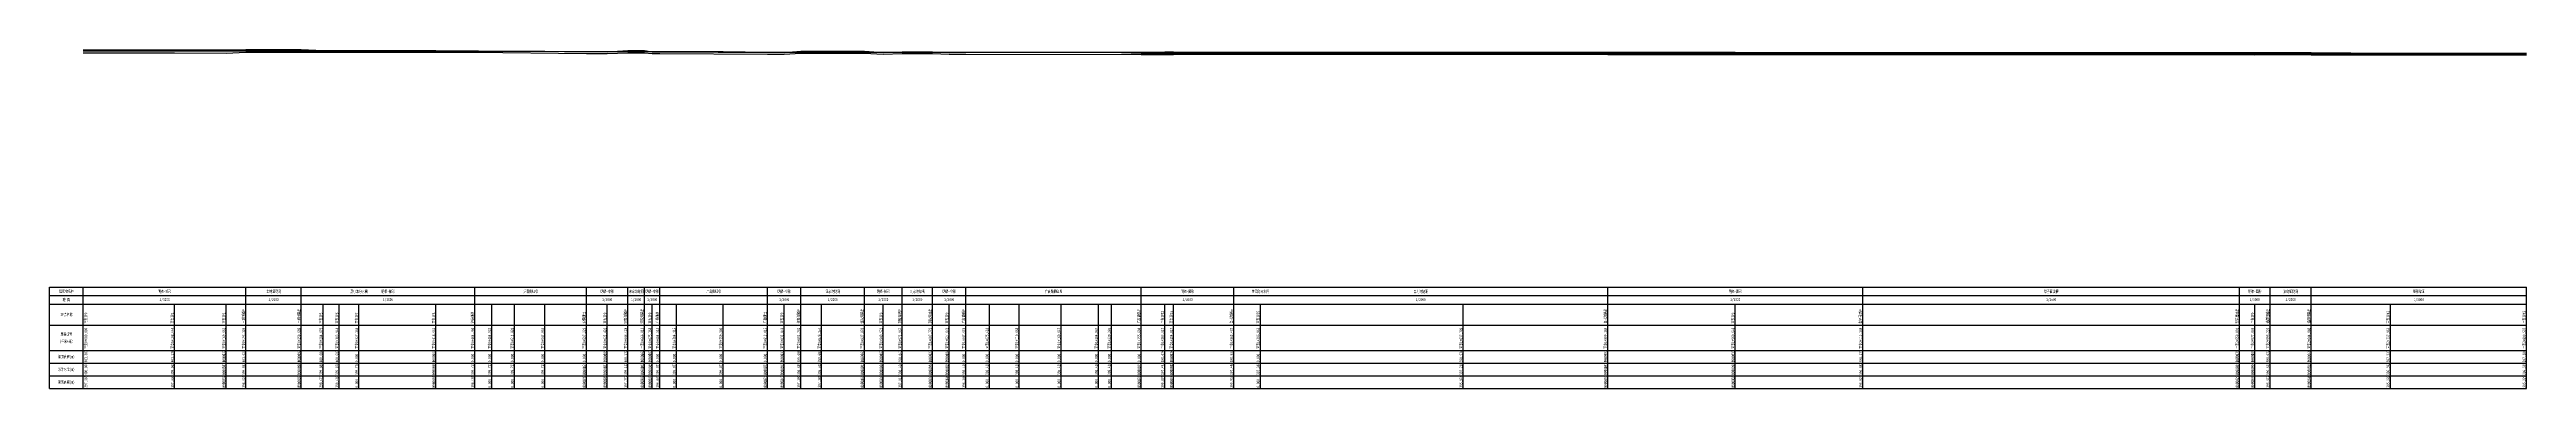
# Model space of a CAD drawing. Header units: metres. Extents: x -40 to 2900, y 0 to 402.
import ezdxf
from ezdxf.enums import TextEntityAlignment as Align

# ---------------------------------------------------------------- set-up
doc = ezdxf.new("R2010")
doc.units = ezdxf.units.M
for name, color, linetype in [('文字标注', 7, 'Continuous'), ('渠底高程线', 3, 'Continuous'), ('渠顶高程线', 1, 'Continuous'), ('表格线框', 7, 'Continuous'), ('设计水位线', 5, 'Continuous')]:
    doc.layers.add(name, color=color, linetype=linetype)
doc.styles.get("Standard").update_dxf_attribs({"font": '', "width": 0.7})
doc.styles.get('Standard').set_extended_font_data('仿宋')

msp = doc.modelspace()

# ---------------------------------------------------------------- linework, layer by layer
at = {"layer": '渠底高程线'}
msp.add_lwpolyline([(0, 397.6), (108.4, 397.6), (169.6, 397.5), (193.1, 398.5), (258.7, 398.5), (284.7, 398.5), (303.9, 398.5), (418.6, 398.5), (464.8, 398.5), (597.2, 396.8), (621.8, 396.8), (646.4, 397.8), (666, 397.8), (675.2, 396.8), (684.3, 396.8), (812, 396.3), (831.9, 396.3), (851.7, 397.2), (876.2, 397.2), (927.1, 397.2), (949.5, 396.2), (972, 397), (1007.8, 397), (1027.7, 396.1), (1047.6, 396.1), (1255.7, 395.9), (1283.5, 395.9), (1294, 395.9), (1365.4, 396), (1637.8, 396), (1809.2, 395.9), (1960.6, 395.7), (2112.1, 395.9), (2558.9, 395.6), (2577.1, 395.3), (2595.2, 395.6), (2644.1, 395.5), (2738, 395.3), (2899.5, 395.2)], dxfattribs=at)
at = {"layer": '渠顶高程线'}
msp.add_lwpolyline([(0, 401.3), (108.4, 401.3), (169.6, 401.3), (193.1, 401.5), (258.7, 401.5), (284.7, 400.6), (303.9, 400.6), (418.6, 400.5), (621.8, 398.8), (646.4, 400.3), (666, 400.3), (675.2, 398.8), (831.9, 398.2), (851.7, 399.7), (876.2, 399.7), (927.1, 399.7), (949.5, 398.2), (972, 398.8), (1007.8, 398.8), (1027.7, 398.1), (1283.5, 398.7), (1294, 398.7), (1365.4, 398.6), (1637.8, 398.6), (1809.2, 398.5), (1960.6, 398.5), (2112.1, 398.2), (2558.9, 397.9), (2577.1, 398.1), (2595.2, 398.1), (2644.1, 398), (2738, 397.2), (2899.5, 397.2)], dxfattribs=at)
at = {"layer": '表格线框'}
for p, q in [((-40, 120), (0, 120)), ((-40, 0), (-40, 120)), ((0, 0), (0, 120)), ((0, 120), (2899.5, 120)), ((193.1, 0), (193.1, 120)), ((258.7, 0), (258.7, 120)), ((464.8, 0), (464.8, 120)), ((597.2, 0), (597.2, 120)), ((646.4, 0), (646.4, 120)), ((666, 0), (666, 120)), ((684.3, 0), (684.3, 120)), ((812, 0), (812, 120)), ((851.7, 0), (851.7, 120)), ((927.1, 0), (927.1, 120)), ((972, 0), (972, 120)), ((1007.8, 0), (1007.8, 120)), ((1047.6, 0), (1047.6, 120)), ((1255.7, 0), (1255.7, 120)), ((1365.4, 0), (1365.4, 120)), ((1809.2, 0), (1809.2, 120)), ((2112.1, 0), (2112.1, 120)), ((2558.9, 0), (2558.9, 120)), ((2595.2, 0), (2595.2, 120)), ((2644.1, 0), (2644.1, 120)), ((2899.5, 0), (2899.5, 120)), ((-40, 110), (0, 110)), ((-40, 100), (0, 100)), ((0, 110), (2899.5, 110)), ((0, 100), (2899.5, 100)), ((108.4, 0), (108.4, 100)), ((169.6, 0), (169.6, 100)), ((169.6, 0), (169.6, 100)), ((258.7, 0), (258.7, 100)), ((284.7, 0), (284.7, 100)), ((303.9, 0), (303.9, 100)), ((327.2, 0), (327.2, 100)), ((418.6, 0), (418.6, 100)), ((418.6, 0), (418.6, 100)), ((484.9, 0), (484.9, 100)), ((511.8, 0), (511.8, 100)), ((547.9, 0), (547.9, 100)), ((597.2, 0), (597.2, 100)), ((621.8, 0), (621.8, 100)), ((621.8, 0), (621.8, 100)), ((666, 0), (666, 100)), ((675.2, 0), (675.2, 100)), ((675.2, 0), (675.2, 100)), ((704.1, 0), (704.1, 100)), ((759.3, 0), (759.3, 100)), ((812, 0), (812, 100)), ((831.9, 0), (831.9, 100)), ((831.9, 0), (831.9, 100)), ((876.2, 0), (876.2, 100)), ((927.1, 0), (927.1, 100)), ((949.5, 0), (949.5, 100)), ((949.5, 0), (949.5, 100)), ((1007.8, 0), (1007.8, 100)), ((1027.7, 0), (1027.7, 100)), ((1027.7, 0), (1027.7, 100)), ((1075.4, 0), (1075.4, 100)), ((1110.7, 0), (1110.7, 100)), ((1160.6, 0), (1160.6, 100)), ((1205, 0), (1205, 100)), ((1220.3, 0), (1220.3, 100)), ((1255.7, 0), (1255.7, 100)), ((1283.5, 0), (1283.5, 100)), ((1294, 0), (1294, 100)), ((1294, 0), (1294, 100)), ((1397, 0), (1397, 100)), ((1637.8, 0), (1637.8, 100)), ((1809.2, 0), (1809.2, 100)), ((1960.6, 0), (1960.6, 100)), ((1960.6, 0), (1960.6, 100)), ((2558.9, 0), (2558.9, 100)), ((2577.1, 0), (2577.1, 100)), ((2577.1, 0), (2577.1, 100)), ((2644.1, 0), (2644.1, 100)), ((2738, 0), (2738, 100)), ((-40, 75), (0, 75)), ((0, 75), (2899.5, 75)), ((-40, 45), (0, 45)), ((-40, 30), (0, 30)), ((0, 45), (2899.5, 45)), ((0, 30), (2899.5, 30)), ((-40, 15), (0, 15)), ((-40, 0), (0, 0)), ((0, 15), (2899.5, 15)), ((0, 0), (2899.5, 0))]:
    msp.add_line(p, q, dxfattribs=at)
at = {"layer": '设计水位线'}
msp.add_lwpolyline([(0, 400), (108.4, 400), (169.6, 399.9), (193.1, 399.9), (258.7, 399.9), (284.7, 399.9), (303.9, 399.9), (327.2, 399.8), (418.6, 399.7), (464.8, 399.7), (484.9, 399.7), (511.8, 399.7), (547.9, 399.7), (597.2, 399.2), (621.8, 399.1), (646.4, 399.1), (666, 399.1), (675.2, 399.1), (684.3, 399.1), (704.1, 399.1), (759.3, 399.1), (812, 398.6), (831.9, 398.6), (851.7, 398.5), (876.2, 398.5), (927.1, 398.5), (949.5, 398.5), (972, 398.5), (1007.8, 398.4), (1027.7, 398.4), (1047.6, 398.4), (1075.4, 398.4), (1110.7, 398.4), (1160.6, 398.4), (1205, 398.4), (1220.3, 398.4), (1255.7, 397.5), (1283.5, 397.5), (1294, 397.5), (1365.4, 397.4), (1397, 397.3), (1637.8, 397.2), (1809.2, 397.1), (1960.6, 397.1), (2112.1, 397), (2558.9, 396.7), (2577.1, 396.7), (2595.2, 396.7), (2644.1, 396.6), (2738, 396.6), (2899.5, 396.5)], dxfattribs=at)

# ---------------------------------------------------------------- texts
at = {"layer": '文字标注', "width": 0.7}
for s, p in [('建筑物名称', (-20, 115)), ('IP点名称', (-20, 87.5)), ('坡 降', (-20, 105)), ('里程桩号', (-20, 64.4)), ('渠顶高程(m)', (-20, 37.5)), ('（千米+米）', (-20, 55.6)), ('渠底高程(m)', (-20, 7.5)), ('设计水位(m)', (-20, 22.5))]:
    msp.add_text(s, height=3.5, dxfattribs=at).set_placement(p, align=Align.MIDDLE_CENTER)
for s, p in [('南支IP0', (4.8, 77)), ('南支IP1', (107.4, 77)), ('南支IP2', (168.6, 77)), ('土地垭隧进', (192.1, 77)), ('土地垭隧出', (257.7, 77)), ('南支IP5', (283.7, 77)), ('南支IP6', (302.9, 77)), ('南支IP7', (326.2, 77)), ('南支IP8', (417.6, 77)), ('沪蓉倒进', (463.8, 77)), ('沪蓉倒出', (596.2, 77)), ('南支IP0', (620.8, 77)), ('宋家沟隧进', (645.4, 77)), ('宋家沟隧出', (665, 77)), ('南支IP0', (674.2, 77)), ('广岳倒进', (683.3, 77)), ('广岳倒出', (811, 77)), ('南支IP0', (830.9, 77)), ('伍家沟隧进', (850.7, 77)), ('伍家沟隧出', (926.1, 77)), ('南支IP0', (948.5, 77)), ('刘家沟渡进', (971, 77)), ('刘家沟渡出', (1006.8, 77)), ('南支IP0', (1026.7, 77)), ('广高路倒进', (1046.6, 77)), ('广高路倒出', (1254.7, 77)), ('南支IP32', (1282.5, 77)), ('南支IP33', (1293, 77)), ('台儿沟隧进', (1364.4, 77)), ('南支IP35', (1396, 77)), ('台儿沟隧出', (1808.2, 77)), ('南支IP0', (1959.6, 77)), ('梨子园渡进', (2111.1, 77)), ('梨子园渡出', (2557.9, 77)), ('南支IP0', (2576.1, 77)), ('油房垭隧进', (2594.2, 77)), ('油房垭隧出', (2643.1, 77)), ('南支IP42', (2737, 77)), ('南支IP43', (2898.5, 77)), ('南支0+000.000', (4.8, 47)), ('南支0+108.444', (107.4, 47)), ('南支0+169.561', (168.6, 47)), ('南支0+169.561', (168.6, 47)), ('南支0+193.129', (192.1, 47)), ('南支0+258.669', (257.7, 47)), ('南支0+258.669', (257.7, 47)), ('南支0+284.679', (283.7, 47)), ('南支0+303.944', (302.9, 47)), ('南支0+327.164', (326.2, 47)), ('南支0+418.551', (417.6, 47)), ('南支0+418.551', (417.6, 47)), ('南支0+464.796', (463.8, 47)), ('南支0+484.925', (483.9, 47)), ('南支0+511.828', (510.8, 47)), ('南支0+547.935', (546.9, 47)), ('南支0+597.223', (596.2, 47)), ('南支0+597.223', (596.2, 47)), ('南支0+621.826', (620.8, 47)), ('南支0+621.826', (620.8, 47)), ('南支0+646.428', (645.4, 47)), ('南支0+666.013', (665, 47)), ('南支0+666.013', (665, 47)), ('南支0+675.164', (674.2, 47)), ('南支0+675.164', (674.2, 47)), ('南支0+684.315', (683.3, 47)), ('南支0+704.115', (703.1, 47)), ('南支0+759.306', (758.3, 47)), ('南支0+812.015', (811, 47)), ('南支0+812.015', (811, 47)), ('南支0+831.874', (830.9, 47)), ('南支0+831.874', (830.9, 47)), ('南支0+851.732', (850.7, 47)), ('南支0+876.157', (875.2, 47)), ('南支0+927.078', (926.1, 47)), ('南支0+927.078', (926.1, 47)), ('南支0+949.523', (948.5, 47)), ('南支0+949.523', (948.5, 47)), ('南支0+971.967', (971, 47)), ('南支1+007.772', (1006.8, 47)), ('南支1+007.772', (1006.8, 47)), ('南支1+027.673', (1026.7, 47)), ('南支1+027.673', (1026.7, 47)), ('南支1+047.574', (1046.6, 47)), ('南支1+075.418', (1074.4, 47)), ('南支1+110.664', (1109.7, 47)), ('南支1+160.647', (1159.6, 47)), ('南支1+204.967', (1204, 47)), ('南支1+220.269', (1219.3, 47)), ('南支1+255.694', (1254.7, 47)), ('南支1+255.694', (1254.7, 47)), ('南支1+283.517', (1282.5, 47)), ('南支1+294.017', (1293, 47)), ('南支1+294.017', (1293, 47)), ('南支1+365.437', (1364.4, 47)), ('南支1+396.963', (1396, 47)), ('南支1+637.789', (1636.8, 47)), ('南支1+809.188', (1808.2, 47)), ('南支1+809.188', (1808.2, 47)), ('南支1+960.648', (1959.6, 47)), ('南支1+960.648', (1959.6, 47)), ('南支2+112.108', (2111.1, 47)), ('南支2+558.891', (2557.9, 47)), ('南支2+558.891', (2557.9, 47)), ('南支2+577.059', (2576.1, 47)), ('南支2+577.059', (2576.1, 47)), ('南支2+595.226', (2594.2, 47)), ('南支2+644.086', (2643.1, 47)), ('南支2+644.086', (2643.1, 47)), ('南支2+737.963', (2737, 47)), ('南支2+899.537', (2898.5, 47)), ('401.305', (4.8, 31)), ('401.270', (107.4, 31)), ('401.252', (168.6, 31)), ('0.000', (168.6, 31)), ('401.525', (192.1, 31)), ('401.492', (257.7, 31)), ('0.000', (257.7, 31)), ('400.604', (283.7, 31)), ('400.602', (302.9, 31)), ('0.000', (326.2, 31)), ('400.455', (417.6, 31)), ('0.000', (417.6, 31)), ('0.000', (463.8, 31)), ('0.000', (483.9, 31)), ('0.000', (510.8, 31)), ('0.000', (546.9, 31)), ('0.000', (596.2, 31)), ('0.000', (596.2, 31)), ('398.809', (620.8, 31)), ('0.000', (620.8, 31)), ('400.272', (645.4, 31)), ('400.262', (665, 31)), ('0.000', (665, 31)), ('398.767', (674.2, 31)), ('0.000', (674.2, 31)), ('0.000', (683.3, 31)), ('0.000', (703.1, 31)), ('0.000', (758.3, 31)), ('0.000', (811, 31)), ('0.000', (811, 31)), ('398.231', (830.9, 31)), ('0.000', (830.9, 31)), ('399.696', (850.7, 31)), ('399.685', (875.2, 31)), ('399.661', (926.1, 31)), ('0.000', (926.1, 31)), ('398.162', (948.5, 31)), ('0.000', (948.5, 31)), ('398.841', (971, 31)), ('398.823', (1006.8, 31)), ('0.000', (1006.8, 31)), ('398.104', (1026.7, 31)), ('0.000', (1026.7, 31)), ('0.000', (1046.6, 31)), ('0.000', (1074.4, 31)), ('0.000', (1109.7, 31)), ('0.000', (1159.6, 31)), ('0.000', (1204, 31)), ('0.000', (1219.3, 31)), ('0.000', (1254.7, 31)), ('0.000', (1254.7, 31)), ('398.676', (1282.5, 31)), ('398.674', (1293, 31)), ('0.000', (1293, 31)), ('398.553', (1364.4, 31)), ('0.000', (1396, 31)), ('398.574', (1636.8, 31)), ('398.491', (1808.2, 31)), ('0.000', (1808.2, 31)), ('398.533', (1959.6, 31)), ('0.000', (1959.6, 31)), ('398.177', (2111.1, 31)), ('397.879', (2557.9, 31)), ('0.000', (2557.9, 31)), ('398.109', (2576.1, 31)), ('0.000', (2576.1, 31)), ('398.072', (2594.2, 31)), ('398.048', (2643.1, 31)), ('0.000', (2643.1, 31)), ('397.237', (2737, 31)), ('397.184', (2898.5, 31)), ('400.000', (4.8, 16)), ('397.585', (4.8, 1)), ('399.965', (107.4, 16)), ('397.550', (107.4, 1)), ('399.947', (168.6, 16)), ('0.000', (168.6, 16)), ('397.532', (168.6, 1)), ('0.000', (168.6, 1)), ('399.931', (192.1, 16)), ('398.525', (192.1, 1)), ('399.898', (257.7, 16)), ('0.000', (257.7, 16)), ('398.492', (257.7, 1)), ('0.000', (257.7, 1)), ('399.880', (283.7, 16)), ('398.471', (283.7, 1)), ('399.878', (302.9, 16)), ('398.469', (302.9, 1)), ('399.778', (326.2, 16)), ('0.000', (326.2, 1)), ('399.749', (417.6, 16)), ('0.000', (417.6, 16)), ('398.495', (417.6, 1)), ('0.000', (417.6, 1)), ('399.725', (463.8, 16)), ('398.495', (463.8, 1)), ('399.725', (483.9, 16)), ('0.000', (483.9, 1)), ('399.725', (510.8, 16)), ('0.000', (510.8, 1)), ('399.725', (546.9, 16)), ('0.000', (546.9, 1)), ('399.154', (596.2, 16)), ('0.000', (596.2, 16)), ('396.849', (596.2, 1)), ('0.000', (596.2, 1)), ('399.131', (620.8, 16)), ('0.000', (620.8, 16)), ('396.849', (620.8, 1)), ('0.000', (620.8, 1)), ('399.112', (645.4, 16)), ('397.772', (645.4, 1)), ('399.102', (665, 16)), ('0.000', (665, 16)), ('397.762', (665, 1)), ('0.000', (665, 1)), ('399.089', (674.2, 16)), ('0.000', (674.2, 16)), ('396.807', (674.2, 1)), ('0.000', (674.2, 1)), ('399.077', (683.3, 16)), ('396.807', (683.3, 1)), ('399.077', (703.1, 16)), ('0.000', (703.1, 1)), ('399.077', (758.3, 16)), ('0.000', (758.3, 1)), ('398.575', (811, 16)), ('0.000', (811, 16)), ('396.271', (811, 1)), ('0.000', (811, 1)), ('398.553', (830.9, 16)), ('0.000', (830.9, 16)), ('396.271', (830.9, 1)), ('0.000', (830.9, 1)), ('398.536', (850.7, 16)), ('397.196', (850.7, 1)), ('398.525', (875.2, 16)), ('397.185', (875.2, 1)), ('398.501', (926.1, 16)), ('0.000', (926.1, 16)), ('397.161', (926.1, 1)), ('0.000', (926.1, 1)), ('398.484', (948.5, 16)), ('0.000', (948.5, 16)), ('396.202', (948.5, 1)), ('0.000', (948.5, 1)), ('398.464', (971, 16)), ('397.011', (971, 1)), ('398.446', (1006.8, 16)), ('0.000', (1006.8, 16)), ('396.993', (1006.8, 1)), ('0.000', (1006.8, 1)), ('398.426', (1026.7, 16)), ('0.000', (1026.7, 16)), ('396.144', (1026.7, 1)), ('0.000', (1026.7, 1)), ('398.410', (1046.6, 16)), ('396.144', (1046.6, 1)), ('398.410', (1074.4, 16)), ('0.000', (1074.4, 1)), ('398.410', (1109.7, 16)), ('0.000', (1109.7, 1)), ('398.410', (1159.6, 16)), ('0.000', (1159.6, 1)), ('398.410', (1204, 16)), ('0.000', (1204, 1)), ('398.410', (1219.3, 16)), ('0.000', (1219.3, 1)), ('397.515', (1254.7, 16)), ('0.000', (1254.7, 16)), ('395.876', (1254.7, 1)), ('0.000', (1254.7, 1)), ('397.491', (1282.5, 16)), ('395.876', (1282.5, 1)), ('397.489', (1293, 16)), ('0.000', (1293, 16)), ('395.874', (1293, 1)), ('0.000', (1293, 1)), ('397.448', (1364.4, 16)), ('395.953', (1364.4, 1)), ('397.348', (1396, 16)), ('0.000', (1396, 1)), ('397.230', (1636.8, 16)), ('395.974', (1636.8, 1)), ('397.147', (1808.2, 16)), ('0.000', (1808.2, 16)), ('395.891', (1808.2, 1)), ('0.000', (1808.2, 1)), ('397.090', (1959.6, 16)), ('0.000', (1959.6, 16)), ('395.733', (1959.6, 1)), ('0.000', (1959.6, 1)), ('396.982', (2111.1, 16)), ('395.927', (2111.1, 1)), ('396.684', (2557.9, 16)), ('0.000', (2557.9, 16)), ('395.629', (2557.9, 1)), ('0.000', (2557.9, 1)), ('396.666', (2576.1, 16)), ('0.000', (2576.1, 16)), ('395.309', (2576.1, 1)), ('0.000', (2576.1, 1)), ('396.653', (2594.2, 16)), ('395.572', (2594.2, 1)), ('396.629', (2643.1, 16)), ('0.000', (2643.1, 16)), ('395.548', (2643.1, 1)), ('0.000', (2643.1, 1)), ('396.592', (2737, 16)), ('395.282', (2737, 1)), ('396.539', (2898.5, 16)), ('395.229', (2898.5, 1))]:
    msp.add_text(s, height=3.5, rotation=90, dxfattribs=at).set_placement(p)
for s, p in [('明渠-矩形', (96.6, 115)), ('1/3000', (96.6, 105)), ('土地垭隧洞', (225.9, 115)), ('1/2000', (225.9, 105)), ('磨尔滩分水闸', (327.2, 115)), ('明渠-梯形', (361.7, 115)), ('1/3000', (361.7, 105)), ('沪蓉倒虹吸', (531, 115)), ('明渠-梯形', (621.8, 115)), ('1/3000', (621.8, 105)), ('宋家沟隧洞', (656.2, 115)), ('1/2000', (656.2, 105)), ('明渠-梯形', (675.2, 115)), ('1/3000', (675.2, 105)), ('广岳倒虹吸', (748.2, 115)), ('明渠-梯形', (831.9, 115)), ('1/3000', (831.9, 105)), ('伍家沟隧洞', (889.4, 115)), ('1/2000', (889.4, 105)), ('明渠-梯形', (949.5, 115)), ('1/3000', (949.5, 105)), ('刘家沟渡槽', (989.9, 115)), ('1/2000', (989.9, 105)), ('明渠-梯形', (1027.7, 115)), ('1/3000', (1027.7, 105)), ('广高路倒虹吸', (1151.6, 115)), ('明渠-圆形', (1310.6, 115)), ('1/3000', (1310.6, 105)), ('美团沟分水闸', (1397, 115)), ('台儿沟隧洞', (1587.3, 115)), ('1/2000', (1587.3, 105)), ('明渠-圆形', (1960.6, 115)), ('1/3000', (1960.6, 105)), ('梨子园渡槽', (2335.5, 115)), ('1/1500', (2335.5, 105)), ('明渠-圆形', (2577.1, 115)), ('1/3000', (2577.1, 105)), ('油房垭隧洞', (2619.7, 115)), ('1/2000', (2619.7, 105)), ('矩形暗涵', (2771.8, 115)), ('1/3000', (2771.8, 105))]:
    msp.add_text(s, height=3.5, dxfattribs=at).set_placement(p, align=Align.MIDDLE)

doc.saveas('drawing.dxf')
